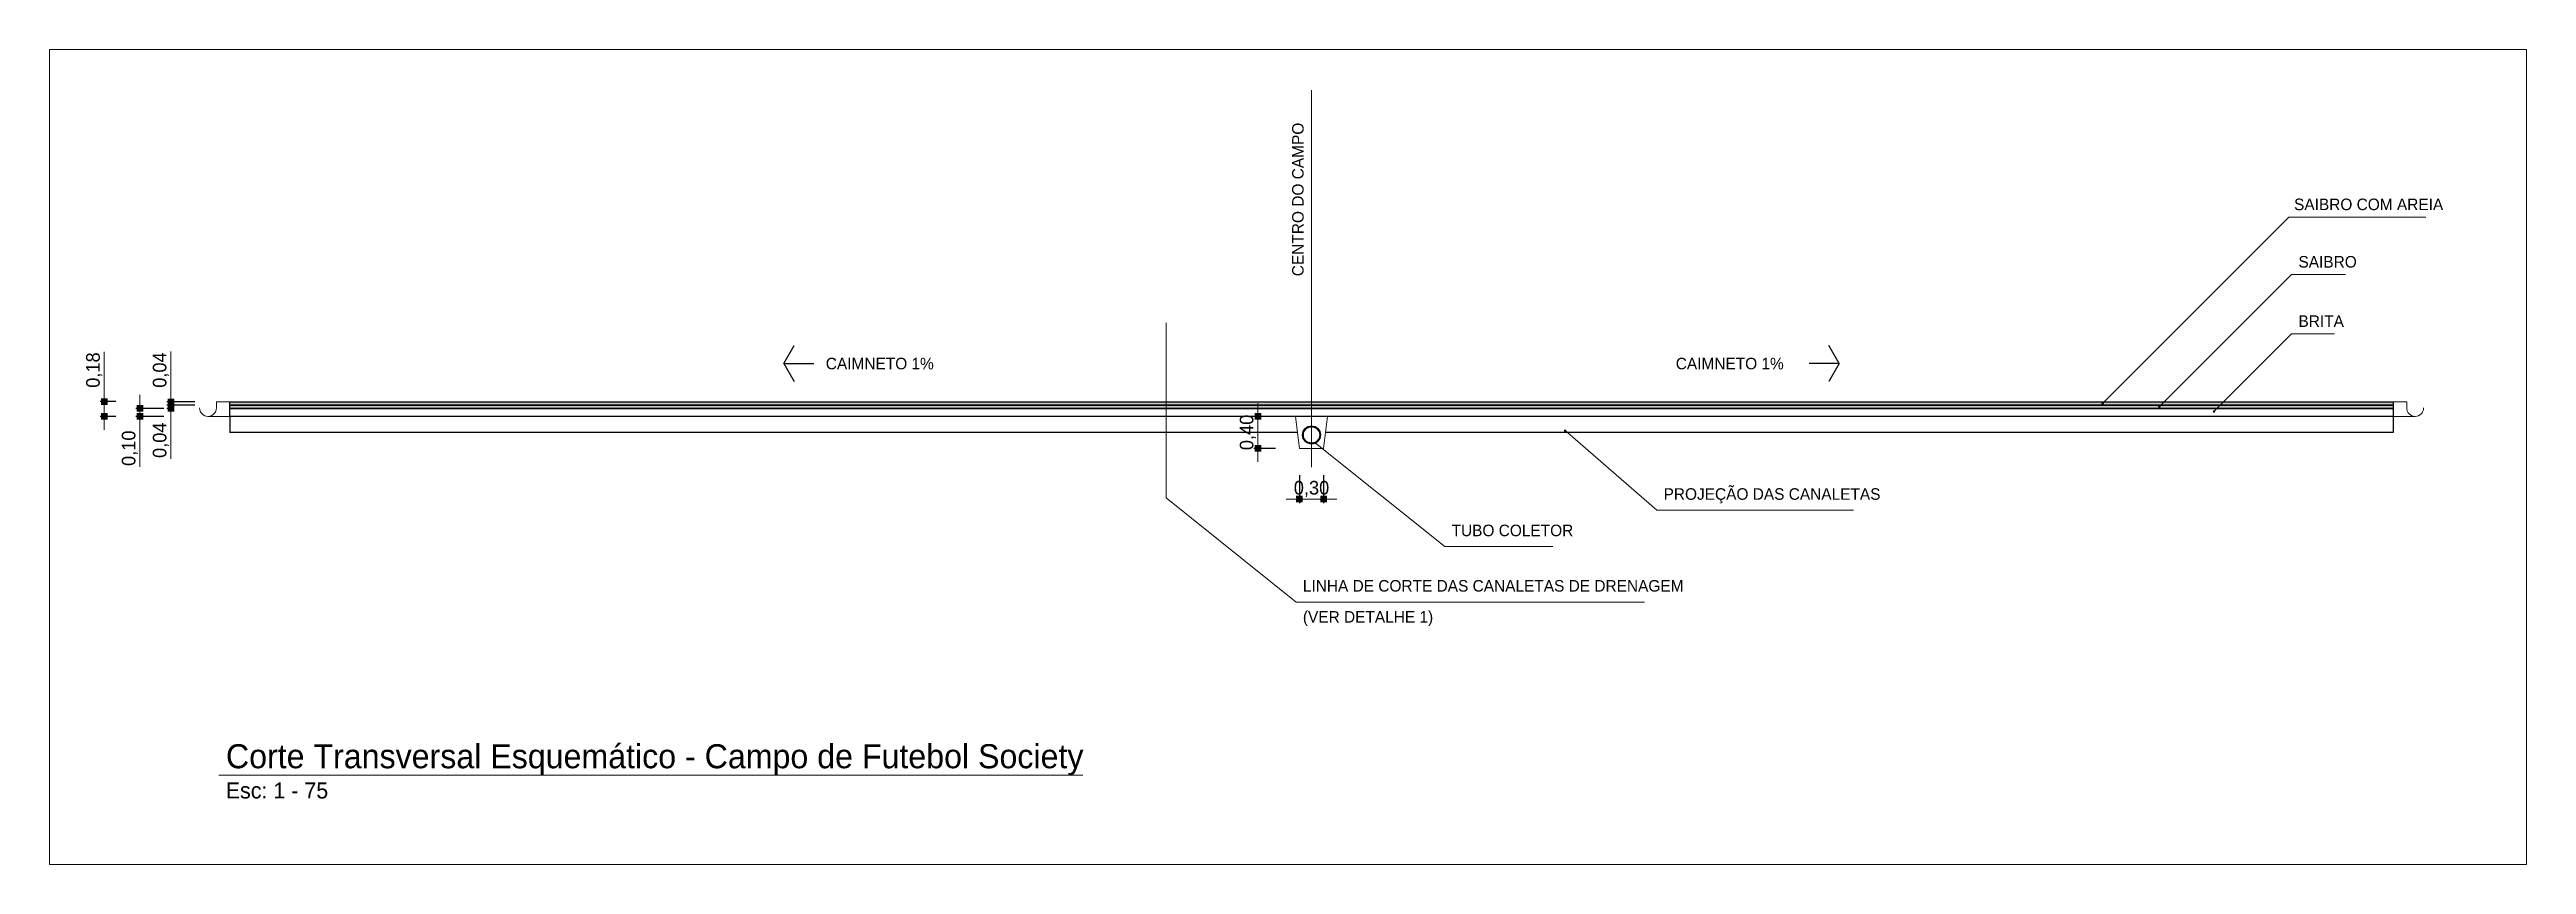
# Model space of a CAD drawing. Header units: millimetres. Extents: x 3006 to 6000, y 1661 to 3774.
# Drawn here: x 4238.45 to 4269.37, y 1920.03 to 1930.19 of the extents above; entities that cross this region are included whole.
import ezdxf
from ezdxf.enums import TextEntityAlignment as Align

# ---------------------------------------------------------------- set-up
doc = ezdxf.new("R2010")
doc.units = ezdxf.units.MM
doc.header["$LTSCALE"] = 10
for name, color, linetype, lineweight in [('.10', 200, 'Continuous', 9), ('.10 ultra fina', 240, 'Continuous', 5), ('.25', 70, 'Continuous', 25), ('.30', 50, 'Continuous', 30), ('COTAS', 230, 'Continuous', 15)]:
    doc.layers.add(name, color=color, linetype=linetype, lineweight=lineweight)
for name, color, linetype in [('.20 hachura', 185, 'Continuous'), ('ARQ-HTC-041', 41, 'Continuous'), ('ARQ-PIS', 11, 'Continuous'), ('Escrita', 34, 'Continuous')]:
    doc.layers.add(name, color=color, linetype=linetype)
doc.layers.add('Verde', color=7, linetype='Continuous', true_color=0x136734)
doc.styles.add('Texto Wilian', font='himalaya.ttf')
doc.dimstyles.new('Cota 1-125 Exter WMJ', dxfattribs={"dimtxt": 0.17, "dimasz": 0.08333, "dimexe": 0.05, "dimexo": 0.3, "dimgap": 0.02, "dimtad": 1, "dimzin": 1, "dimtxsty": 'Texto Wilian', "dimblk": 'BOXFILLED', "dimcen": 2.5, "dimclrd": 230, "dimclre": 230, "dimclrt": 104, "dimazin": 0, "dimtfac": 1, "dimtix": 1, "dimtmove": 0, "dimatfit": 3, "dimfxl": 0.3, "dimfxlon": 1, "dimlwd": 20, "dimarcsym": 1})

msp = doc.modelspace()

# ---------------------------------------------------------------- texts
at = {"layer": 'Escrita', "style": 'Texto Wilian'}
msp.add_text('CENTRO DO CAMPO', height=0.144, rotation=90, dxfattribs=at).set_placement((4254.106, 1927.364))
for s, p in [('SAIBRO COM AREIA', (4266.467, 1928.188)), ('SAIBRO', (4266.522, 1927.472)), ('BRITA', (4266.522, 1926.732)), ('PROJEÇÃO DAS CANALETAS', (4258.598, 1924.576)), ('TUBO COLETOR', (4255.952, 1924.122)), ('LINHA DE CORTE DAS CANALETAS DE DRENAGEM', (4254.096, 1923.431)), ('(VER DETALHE 1)', (4254.096, 1923.044))]:
    msp.add_text(s, height=0.144, dxfattribs=at).set_placement(p)
for p in [(4248.142, 1926.275), (4258.75, 1926.275)]:
    msp.add_text('CAIMNETO 1%%%', height=0.144, dxfattribs=at).set_placement(p, align=Align.MIDDLE_LEFT)
at = {"layer": 'Escrita', "attachment_point": 1, "style": 'Texto Wilian'}
for s, insert, char_height, width in [('{\\C50;Corte Transversal Esquemático - Campo de Futebol Society }', (4240.655, 1921.528), 0.3, 11.71971), ('{\\C50;Esc: 1 - 75}', (4240.653, 1921.051), 0.2, 3.14298)]:
    msp.add_mtext(s, dxfattribs=dict(at, insert=insert, char_height=char_height, width=width))

# ---------------------------------------------------------------- blocks, each defined once
blk = doc.blocks.new('_BoxFilled')
at = {"color": 0, "linetype": 'ByBlock', "lineweight": -2}
blk.add_line((-0.5, 0), (-1, 0), dxfattribs=at)
at = {"color": 0, "linetype": 'ByBlock'}
blk.add_solid([(-0.5, 0.5), (0.5, 0.5), (-0.5, -0.5), (0.5, -0.5)], dxfattribs=at)
blk = doc.blocks.new('*D689')
at = {"layer": 'COTAS', "color": 230, "lineweight": -2, "ltscale": 10, "transparency": 16777216}
for p, q in [((4239.882, 1925.716), (4239.532, 1925.716)), ((4239.882, 1925.616), (4239.532, 1925.616))]:
    blk.add_line(p, q, dxfattribs=at)
at = {"layer": 'COTAS', "color": 230, "linetype": 'Continuous', "lineweight": 20, "ltscale": 10, "transparency": 16777216}
for p, q in [((4239.582, 1925.8), (4239.582, 1925.883)), ((4239.582, 1925.716), (4239.582, 1925.616)), ((4239.582, 1925.533), (4239.582, 1924.988))]:
    blk.add_line(p, q, dxfattribs=at)
at = {"layer": 'Defpoints', "color": 0, "ltscale": 10, "transparency": 16777216}
for p in [(4239.582, 1925.716), (4240.704, 1925.716), (4240.229, 1925.616)]:
    blk.add_point(p, dxfattribs=at)
at = {"layer": 'COTAS', "color": 230, "lineweight": 20, "ltscale": 10, "transparency": 16777216, "xscale": 0.08333, "yscale": 0.08333, "zscale": 0.08333}
for p, rotation in [((4239.582, 1925.716), 270), ((4239.582, 1925.616), 90)]:
    blk.add_blockref('_BoxFilled', p, dxfattribs=dict(at, rotation=rotation))
at = {"layer": 'COTAS', "color": 104, "ltscale": 10, "transparency": 16777216, "insert": (4239.456, 1925.219), "char_height": 0.17, "attachment_point": 5, "rotation": 90, "style": 'Texto Wilian'}
blk.add_mtext('0,10', dxfattribs=at)
blk = doc.blocks.new('*D690')
at = {"layer": 'COTAS', "color": 230, "lineweight": -2, "ltscale": 10, "transparency": 16777216}
for p, q in [((4239.969, 1925.756), (4239.919, 1925.756)), ((4239.969, 1925.716), (4239.919, 1925.716))]:
    blk.add_line(p, q, dxfattribs=at)
at = {"layer": 'COTAS', "color": 230, "linetype": 'Continuous', "lineweight": 20, "ltscale": 10, "transparency": 16777216}
for p, q in [((4239.969, 1925.84), (4239.969, 1925.923)), ((4239.969, 1925.756), (4239.969, 1925.716)), ((4239.969, 1925.633), (4239.969, 1925.088))]:
    blk.add_line(p, q, dxfattribs=at)
at = {"layer": 'Defpoints', "color": 0, "ltscale": 10, "transparency": 16777216}
for p in [(4239.969, 1925.756), (4240.229, 1925.756), (4240.229, 1925.716)]:
    blk.add_point(p, dxfattribs=at)
at = {"layer": 'COTAS', "color": 230, "lineweight": 20, "ltscale": 10, "transparency": 16777216, "xscale": 0.08333, "yscale": 0.08333, "zscale": 0.08333}
for p, rotation in [((4239.969, 1925.756), 270), ((4239.969, 1925.716), 90)]:
    blk.add_blockref('_BoxFilled', p, dxfattribs=dict(at, rotation=rotation))
at = {"layer": 'COTAS', "color": 104, "ltscale": 10, "transparency": 16777216, "insert": (4239.843, 1925.319), "char_height": 0.17, "attachment_point": 5, "rotation": 90, "style": 'Texto Wilian'}
blk.add_mtext('0,04', dxfattribs=at)
blk = doc.blocks.new('*D691')
at = {"layer": 'COTAS', "color": 230, "linetype": 'Continuous', "lineweight": 20, "ltscale": 10, "transparency": 16777216}
for p, q in [((4239.969, 1925.88), (4239.969, 1926.425)), ((4239.969, 1925.756), (4239.969, 1925.796)), ((4239.969, 1925.673), (4239.969, 1925.59))]:
    blk.add_line(p, q, dxfattribs=at)
at = {"layer": 'COTAS', "color": 230, "lineweight": -2, "ltscale": 10, "transparency": 16777216}
for p, q in [((4240.269, 1925.796), (4239.919, 1925.796)), ((4240.269, 1925.756), (4239.919, 1925.756))]:
    blk.add_line(p, q, dxfattribs=at)
at = {"layer": 'Defpoints', "color": 0, "ltscale": 10, "transparency": 16777216}
for p in [(4239.969, 1925.796), (4240.704, 1925.796), (4240.704, 1925.756)]:
    blk.add_point(p, dxfattribs=at)
at = {"layer": 'COTAS', "color": 230, "lineweight": 20, "ltscale": 10, "transparency": 16777216, "xscale": 0.08333, "yscale": 0.08333, "zscale": 0.08333}
for p, rotation in [((4239.969, 1925.796), 270), ((4239.969, 1925.756), 90)]:
    blk.add_blockref('_BoxFilled', p, dxfattribs=dict(at, rotation=rotation))
at = {"layer": 'COTAS', "color": 104, "ltscale": 10, "transparency": 16777216, "insert": (4239.843, 1926.194), "char_height": 0.17, "attachment_point": 5, "rotation": 90, "style": 'Texto Wilian'}
blk.add_mtext('0,04', dxfattribs=at)
blk = doc.blocks.new('*D687')
at = {"layer": 'COTAS', "color": 230, "linetype": 'Continuous', "lineweight": 20, "ltscale": 10, "transparency": 16777216}
for p, q in [((4239.137, 1925.883), (4239.137, 1926.422)), ((4239.137, 1925.616), (4239.137, 1925.8)), ((4239.137, 1925.533), (4239.137, 1925.45))]:
    blk.add_line(p, q, dxfattribs=at)
at = {"layer": 'COTAS', "color": 230, "lineweight": -2, "ltscale": 10, "transparency": 16777216}
for p, q in [((4239.282, 1925.8), (4239.087, 1925.8)), ((4239.282, 1925.616), (4239.087, 1925.616))]:
    blk.add_line(p, q, dxfattribs=at)
at = {"layer": 'Defpoints', "color": 0, "ltscale": 10, "transparency": 16777216}
for p in [(4239.137, 1925.8), (4239.582, 1925.8), (4239.582, 1925.616)]:
    blk.add_point(p, dxfattribs=at)
at = {"layer": 'COTAS', "color": 230, "lineweight": 20, "ltscale": 10, "transparency": 16777216, "xscale": 0.08333, "yscale": 0.08333, "zscale": 0.08333}
for p, rotation in [((4239.137, 1925.8), 270), ((4239.137, 1925.616), 90)]:
    blk.add_blockref('_BoxFilled', p, dxfattribs=dict(at, rotation=rotation))
at = {"layer": 'COTAS', "color": 104, "ltscale": 10, "transparency": 16777216, "insert": (4239.011, 1926.194), "char_height": 0.17, "attachment_point": 5, "rotation": 90, "style": 'Texto Wilian'}
blk.add_mtext('0,18', dxfattribs=at)
blk = doc.blocks.new('*D694')
at = {"layer": 'COTAS', "color": 230, "lineweight": -2, "ltscale": 10, "transparency": 16777216}
for p, q in [((4254.054, 1924.885), (4254.054, 1924.535)), ((4254.355, 1924.885), (4254.355, 1924.535))]:
    blk.add_line(p, q, dxfattribs=at)
at = {"layer": 'COTAS', "color": 230, "linetype": 'Continuous', "lineweight": 20, "ltscale": 10, "transparency": 16777216}
for p, q in [((4253.97, 1924.585), (4253.887, 1924.585)), ((4254.054, 1924.585), (4254.355, 1924.585)), ((4254.438, 1924.585), (4254.521, 1924.585))]:
    blk.add_line(p, q, dxfattribs=at)
at = {"layer": 'Defpoints', "color": 0, "ltscale": 10, "transparency": 16777216}
for p in [(4254.054, 1925.216), (4254.355, 1925.216), (4254.355, 1924.585)]:
    blk.add_point(p, dxfattribs=at)
at = {"layer": 'COTAS', "color": 230, "lineweight": 20, "ltscale": 10, "transparency": 16777216, "xscale": 0.08333, "yscale": 0.08333, "zscale": 0.08333}
blk.add_blockref('_BoxFilled', (4254.054, 1924.585), dxfattribs=at)
at = {"layer": 'COTAS', "color": 230, "lineweight": 20, "ltscale": 10, "transparency": 16777216, "xscale": 0.08333, "yscale": 0.08333, "zscale": 0.08333, "rotation": 180}
blk.add_blockref('_BoxFilled', (4254.355, 1924.585), dxfattribs=at)
at = {"layer": 'COTAS', "color": 104, "ltscale": 10, "transparency": 16777216, "insert": (4254.204, 1924.711), "char_height": 0.17, "attachment_point": 5, "style": 'Texto Wilian'}
blk.add_mtext('0,30', dxfattribs=at)
blk = doc.blocks.new('*D695')
at = {"layer": 'COTAS', "color": 230, "linetype": 'Continuous', "lineweight": 20, "ltscale": 10, "transparency": 16777216}
for p, q in [((4253.535, 1925.7), (4253.535, 1925.783)), ((4253.535, 1925.616), (4253.535, 1925.216)), ((4253.535, 1925.133), (4253.535, 1925.05))]:
    blk.add_line(p, q, dxfattribs=at)
at = {"layer": 'COTAS', "color": 230, "lineweight": -2, "ltscale": 10, "transparency": 16777216}
for p, q in [((4253.704, 1925.616), (4253.485, 1925.616)), ((4253.754, 1925.216), (4253.485, 1925.216))]:
    blk.add_line(p, q, dxfattribs=at)
at = {"layer": 'Defpoints', "color": 0, "ltscale": 10, "transparency": 16777216}
for p in [(4254.004, 1925.616), (4253.535, 1925.216), (4254.054, 1925.216)]:
    blk.add_point(p, dxfattribs=at)
at = {"layer": 'COTAS', "color": 230, "lineweight": 20, "ltscale": 10, "transparency": 16777216, "xscale": 0.08333, "yscale": 0.08333, "zscale": 0.08333}
for p, rotation in [((4253.535, 1925.616), 270), ((4253.535, 1925.216), 90)]:
    blk.add_blockref('_BoxFilled', p, dxfattribs=dict(at, rotation=rotation))
at = {"layer": 'COTAS', "color": 104, "ltscale": 10, "transparency": 16777216, "insert": (4253.409, 1925.416), "char_height": 0.17, "attachment_point": 5, "rotation": 90, "style": 'Texto Wilian'}
blk.add_mtext('0,40', dxfattribs=at)

# ---------------------------------------------------------------- dimensions: what is measured, and where the dimension line sits
at = {"layer": 'COTAS', "ltscale": 10}
for base, p1, p2, picture, middle in [((4239.137, 1925.8), (4239.582, 1925.616), (4239.582, 1925.8), '*D687', (4239.137, 1926.194)), ((4239.969, 1925.796), (4240.704, 1925.756), (4240.704, 1925.796), '*D691', (4239.969, 1926.194)), ((4239.582, 1925.716), (4240.229, 1925.616), (4240.704, 1925.716), '*D689', (4239.582, 1925.219)), ((4239.969, 1925.756), (4240.229, 1925.716), (4240.229, 1925.756), '*D690', (4239.969, 1925.319))]:
    dim = msp.add_linear_dim(base=base, p1=p1, p2=p2, angle=90, dimstyle='Cota 1-125 Exter WMJ', dxfattribs=at)
    dim.commit()
    dim.dimension.update_dxf_attribs({"geometry": picture, "text_midpoint": middle, "dimtype": 160})
dim = msp.add_linear_dim(base=(4253.535, 1925.216), p1=(4254.004, 1925.616), p2=(4254.054, 1925.216), angle=90, dimstyle='Cota 1-125 Exter WMJ', dxfattribs=at)
dim.commit()
dim.dimension.update_dxf_attribs({"geometry": '*D695', "text_midpoint": (4253.409, 1925.416)})
dim = msp.add_linear_dim(base=(4254.355, 1924.585), p1=(4254.054, 1925.216), p2=(4254.355, 1925.216), dimstyle='Cota 1-125 Exter WMJ', dxfattribs=at)
dim.commit()
dim.dimension.update_dxf_attribs({"geometry": '*D694', "text_midpoint": (4254.204, 1924.711)})

# ---------------------------------------------------------------- hatches: boundary and pattern name
at = {"layer": '.20 hachura'}
for points in [[(4240.704, 1925.796), (4267.704, 1925.796), (4267.704, 1925.756), (4240.704, 1925.756)], [(4240.704, 1925.756), (4267.704, 1925.756), (4267.704, 1925.716), (4240.704, 1925.716)]]:
    msp.add_hatch(color=185, dxfattribs=at).paths.add_polyline_path(points)

# ---------------------------------------------------------------- linework, layer by layer
at = {"layer": '.10', "color": 200, "lineweight": 9}
for p, q in [((4240.536, 1925.721), (4240.536, 1925.796)), ((4240.536, 1925.796), (4240.704, 1925.796)), ((4240.704, 1925.616), (4240.704, 1925.796)), ((4240.704, 1925.796), (4240.704, 1925.616)), ((4240.704, 1925.716), (4267.704, 1925.716)), ((4267.704, 1925.616), (4267.704, 1925.796)), ((4267.704, 1925.716), (4267.704, 1925.796)), ((4267.873, 1925.796), (4267.704, 1925.796)), ((4267.873, 1925.721), (4267.873, 1925.796)), ((4240.704, 1925.616), (4240.431, 1925.616)), ((4240.704, 1925.616), (4254.004, 1925.616)), ((4254.004, 1925.616), (4254.054, 1925.216)), ((4254.004, 1925.616), (4254.405, 1925.616)), ((4254.405, 1925.616), (4254.355, 1925.216)), ((4254.405, 1925.616), (4267.704, 1925.616)), ((4267.704, 1925.616), (4267.977, 1925.616)), ((4254.054, 1925.216), (4254.355, 1925.216))]:
    msp.add_line(p, q, dxfattribs=at)
for centre in [(4240.431, 1925.721), (4267.978, 1925.721)]:
    msp.add_arc(centre, 0.105, 180, 0, dxfattribs=at)
at = {"layer": '.10 ultra fina', "color": 240, "lineweight": 5}
msp.add_lwpolyline([(4238.454, 1930.191), (4269.368, 1930.191), (4269.368, 1920.029), (4238.454, 1920.029)], close=True, dxfattribs=at)
at = {"layer": '.20 hachura', "color": 185}
msp.add_lwpolyline([(4240.704, 1925.756), (4267.704, 1925.756), (4267.704, 1925.716), (4240.704, 1925.716), (4240.704, 1925.756)], dxfattribs=at)
at = {"layer": '.25', "color": 70, "lineweight": 25}
for p, q in [((4247.617, 1926.275), (4247.747, 1926.5)), ((4247.617, 1926.275), (4247.747, 1926.05)), ((4260.791, 1926.275), (4260.661, 1926.5)), ((4260.791, 1926.275), (4260.661, 1926.05))]:
    msp.add_line(p, q, dxfattribs=at)
for points in [[(4247.617, 1926.275), (4247.992, 1926.275)], [(4260.791, 1926.275), (4260.416, 1926.275)]]:
    msp.add_lwpolyline(points, dxfattribs=at)
at = {"layer": '.30', "color": 50, "lineweight": 30}
for p, q in [((4240.704, 1925.616), (4240.704, 1925.416)), ((4254.029, 1925.416), (4240.704, 1925.416)), ((4267.704, 1925.416), (4254.38, 1925.416)), ((4267.704, 1925.616), (4267.704, 1925.416))]:
    msp.add_line(p, q, dxfattribs=at)
msp.add_lwpolyline([(4240.704, 1925.716), (4267.704, 1925.716), (4267.704, 1925.616), (4240.704, 1925.616)], close=True, dxfattribs=at)
for radius in [0.112, 0.102]:
    msp.add_circle((4254.204, 1925.385), radius, dxfattribs=at)
at = {"layer": 'ARQ-HTC-041'}
msp.add_lwpolyline([(4240.704, 1925.796), (4267.704, 1925.796), (4267.704, 1925.756), (4240.704, 1925.756), (4240.704, 1925.796)], dxfattribs=at)
at = {"layer": 'ARQ-PIS'}
for p, q in [((4240.704, 1925.796), (4267.704, 1925.796)), ((4240.704, 1925.756), (4267.704, 1925.756))]:
    msp.add_line(p, q, dxfattribs=at)
at = {"layer": 'COTAS', "color": 230}
for p, q in [((4254.204, 1924.983), (4254.204, 1929.684)), ((4264.077, 1925.775), (4266.402, 1928.1)), ((4266.402, 1928.1), (4268.111, 1928.1)), ((4264.785, 1925.734), (4266.435, 1927.384)), ((4266.435, 1927.384), (4267.107, 1927.384)), ((4252.388, 1924.602), (4252.388, 1926.784)), ((4265.467, 1925.677), (4266.435, 1926.644)), ((4266.435, 1926.644), (4266.971, 1926.644))]:
    msp.add_line(p, q, dxfattribs=at)
for points in [[(4257.37, 1925.439), (4258.515, 1924.445), (4260.968, 1924.445)], [(4254.254, 1925.284), (4255.869, 1923.992), (4257.217, 1923.992)], [(4252.388, 1924.602), (4254.013, 1923.301), (4258.359, 1923.301)]]:
    msp.add_lwpolyline(points, dxfattribs=at)
for centre in [(4264.077, 1925.775), (4264.785, 1925.734), (4265.467, 1925.677), (4257.37, 1925.439), (4254.254, 1925.284)]:
    msp.add_circle(centre, 0.01, dxfattribs=at)
at = {"layer": 'Verde', "color": 106, "lineweight": 9}
msp.add_line((4240.567, 1921.143), (4251.35, 1921.143), dxfattribs=at)

msp.set_redraw_order([(e.dxf.handle, doc.entitydb.next_handle()) for e in msp.query("TEXT MTEXT ATTDEF DIMENSION ARC_DIMENSION")])  # texts and dimensions are drawn at this point

doc.saveas('drawing.dxf')
